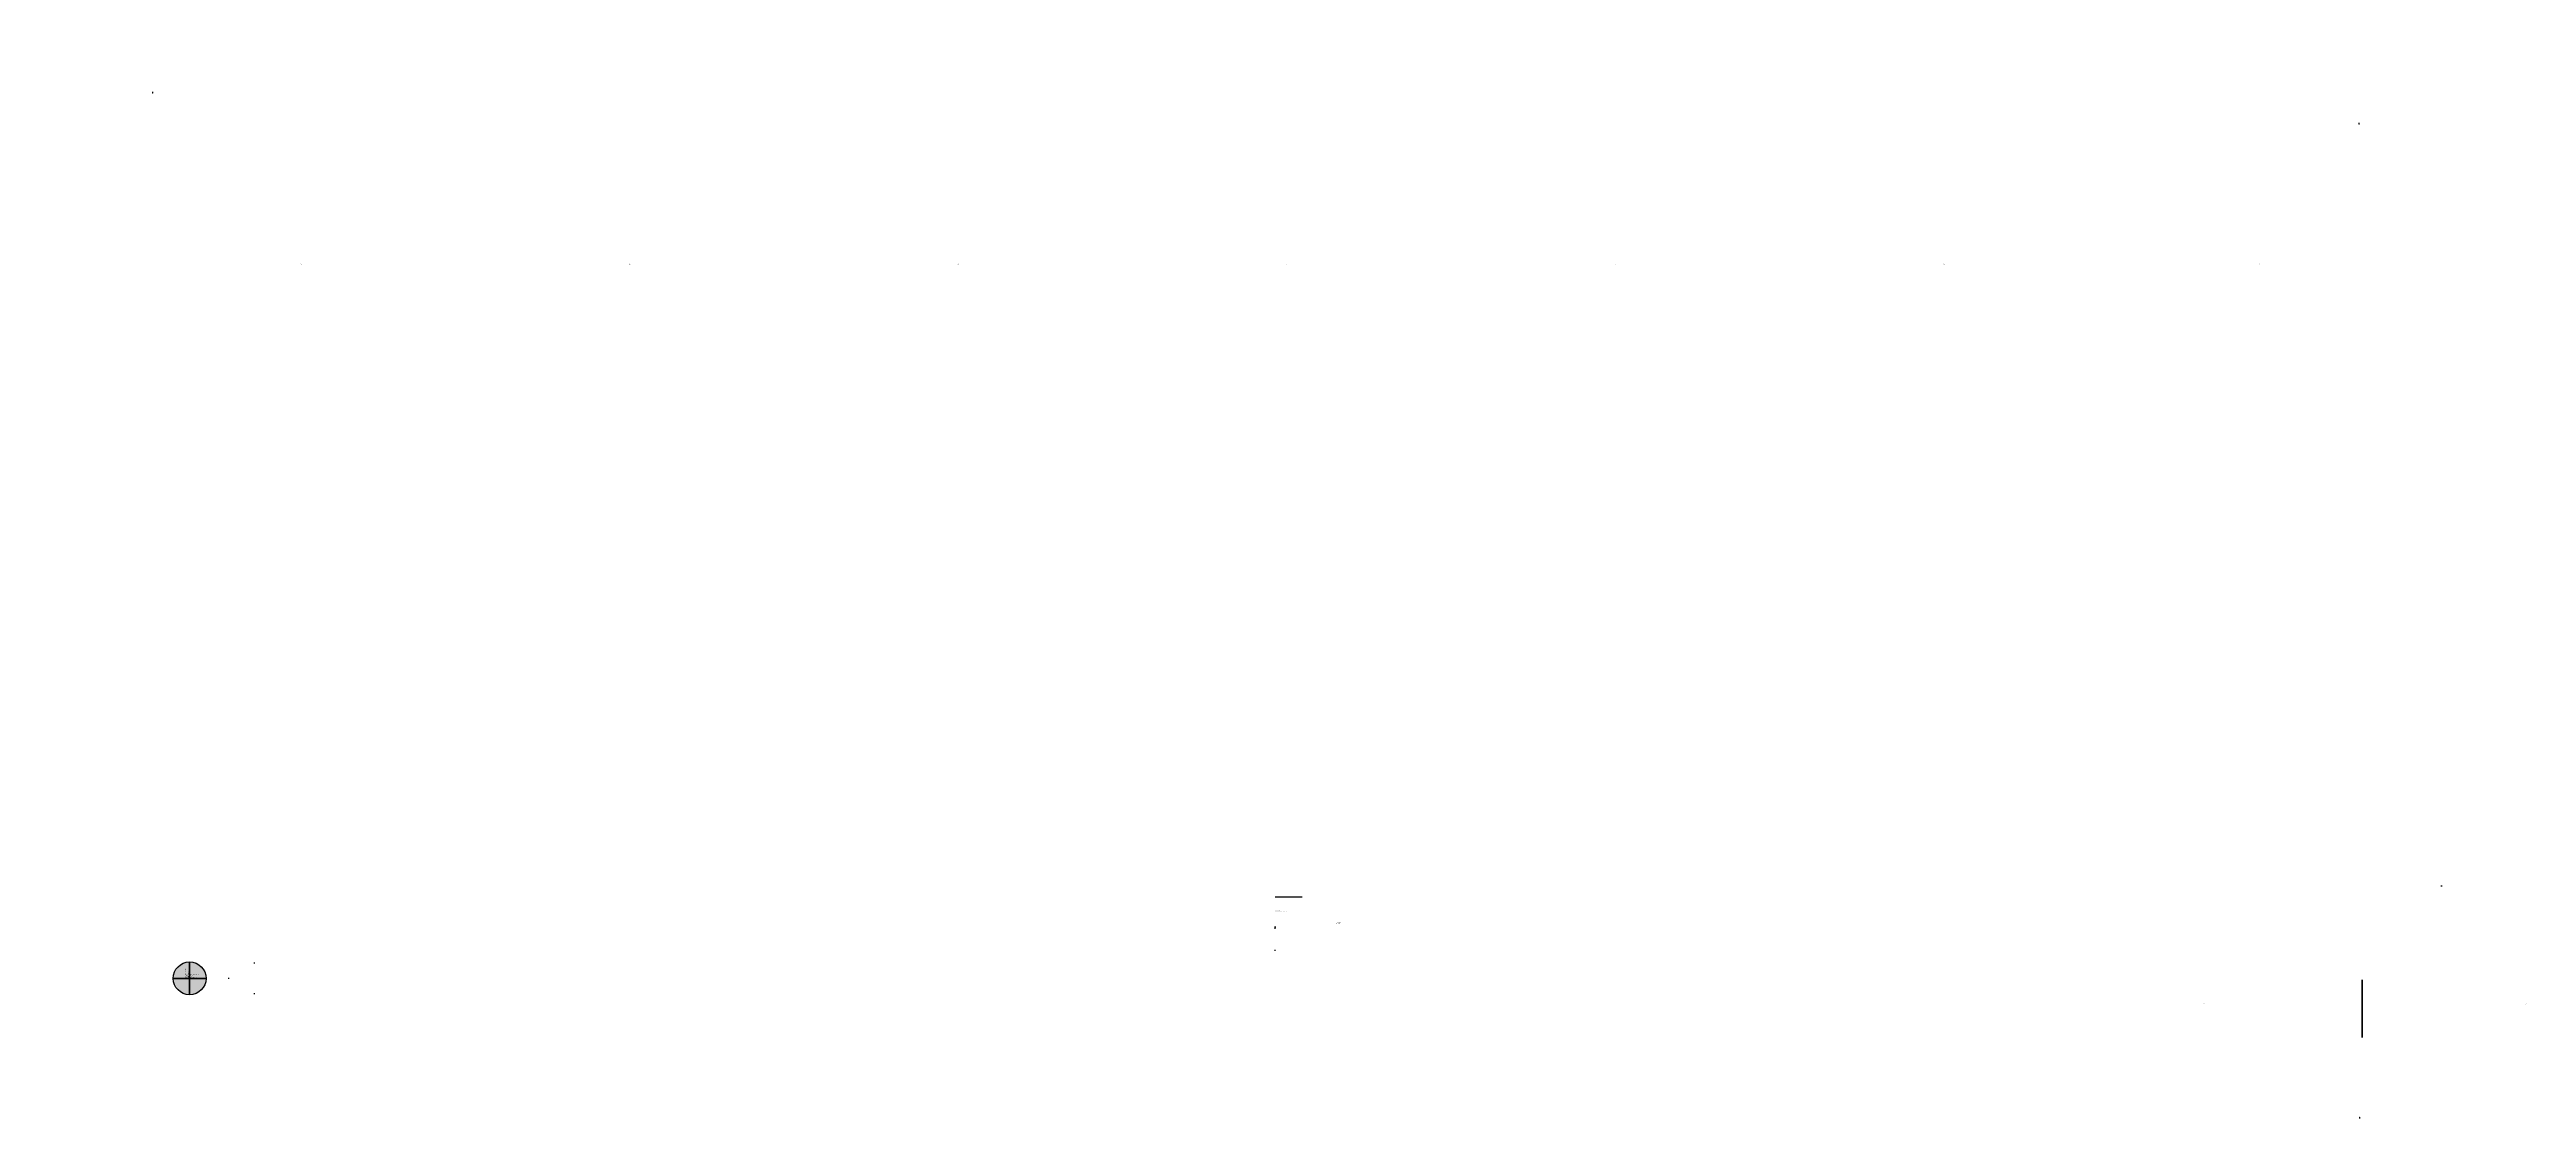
# Model space of a CAD drawing. Extents: x -426 to 7110, y -426 to 2826.
import ezdxf
from ezdxf.enums import TextEntityAlignment as Align

# ---------------------------------------------------------------- set-up
doc = ezdxf.new("R2010")
doc.units = 0
doc.header["$LTSCALE"] = 10
doc.header["$MEASUREMENT"] = 0
doc.layers.get('Defpoints').update_dxf_attribs({"color": 9})
doc.layers.add('3DTEXT', color=5, linetype='Continuous', plot=False)
doc.layers.add('NOZZLE TAG', color=5, linetype='Continuous', plot=False)
for name, color, linetype in [('DATUM', 5, 'Continuous'), ('EQ ELEC-9', 9, 'Continuous'), ('EQ INST-9', 9, 'Continuous'), ('EQ LAMICOID', 9, 'Continuous'), ('EQ LIGHT', 9, 'Continuous'), ('FADE', 5, 'Continuous'), ('Plate', 5, 'Continuous'), ('TEXT1', 7, 'Continuous')]:
    doc.layers.add(name, color=color, linetype=linetype)
doc.styles.add('Scovan Standard', font='Franklin%20Gothic%20Medium%20Cond%20Regular.ttf', dxfattribs={"height": 2.5})
doc.styles.get("Standard").update_dxf_attribs({"font": 'Franklin%20Gothic%20Medium%20Cond%20Regular.ttf'})

# ---------------------------------------------------------------- blocks, each defined once
blk = doc.blocks.new('skid_datum')
h = blk.add_hatch(color=2)
h.dxf.hatch_style = 1
h.paths.add_polyline_path([(50, 0), (0, 0), (0, -50, 0.414214)])
h.paths.add_polyline_path([(0, 50, 0.414214), (-50, 0), (0, 0)])
at = {"extrusion": (-6.12323e-17, 1, 3.7494e-33)}
h = blk.add_hatch(color=2, dxfattribs=at)
h.dxf.hatch_style = 1
h.paths.add_polyline_path([(0, 50), (0, 0), (50, 0, 0.414214)])
h.paths.add_polyline_path([(-50, 0, 0.414214), (0, -50), (0, 0)])
at = {"layer": 'DATUM'}
for p, q in [((-50, 0), (50, 0)), ((0, -50), (0, 50))]:
    blk.add_line(p, q, dxfattribs=at)
at = {"layer": 'DATUM', "extrusion": (0, 1, 6.12323e-17)}
for p, q in [((-50, 0), (50, 0)), ((0, 0, 50), (0, 0, -50))]:
    blk.add_line(p, q, dxfattribs=at)
at = {"layer": 'DATUM'}
blk.add_circle((0, 0), 50, dxfattribs=at)
at = {"layer": 'DATUM', "extrusion": (-6.12323e-17, 1, 3.7494e-33)}
blk.add_circle((0, 0), 50, dxfattribs=at)
at = {"layer": 'TEXT1', "style": 'Scovan Standard', "width": 0.8, "flags": 8}
for tag, p in [('NAME', (0, 12.3)), ('NORTHING', (0, 9.3)), ('EASTING', (0, 6.3))]:
    blk.add_attdef(tag, text='', height=2.5, dxfattribs=at).set_placement(p, align=Align.MIDDLE_LEFT)
blk.add_attdef('ELEVATION', (0, 2.1), '', height=2.5, dxfattribs=at)
blk = doc.blocks.new('SKID-MODULE-NOZZLE-89')
at = {"layer": 'Defpoints', "extrusion": (-1, 0, -1.83697e-16), "style": 'Scovan Standard', "width": 0.8}
for tag, p in [('NOZZLE_ELEVATION', (0, -8, 1.5)), ('NOZZLE_NORTHING', (0, 0, 1.5)), ('NOZZLE_EASTING', (0, -4, 1.5)), ('NOZZLE_RATING', (0, 4, 1.5)), ('NOZZLE_LINE#', (0, -12, 1.5)), ('NOZZLE_SIZE', (0, 8, 1.5)), ('NOZZLE_TAG', (0, 12, 1.5))]:
    blk.add_attdef(tag, text='', height=2.5, dxfattribs=at).set_placement(p, align=Align.MIDDLE_CENTER)
blk = doc.blocks.new('g-datum')
for p, q in [((-2.5, 0), (2.5, 0)), ((0, 2.5), (0, -2.5))]:
    blk.add_line(p, q)
blk.add_circle((0, 0), 2.5)
for radius, start, end in [(2.25, 90, 180), (2, 90, 180), (1.75, 90, 180), (1.5, 90, 180), (1.25, 90, 180), (1, 90, 180), (0.75, 90, 180), (0.5, 90, 180), (0.25, 90, 180), (2.25, 270, 0), (2, 270, 0), (1.75, 270, 0), (1.5, 270, 0), (1.25, 270, 0), (1, 270, 0), (0.75, 270, 0), (0.5, 270, 360), (0.25, 270, 360)]:
    blk.add_arc((0, 0), radius, start, end)
blk = doc.blocks.new('G02-1-PRDXXXX-E-MEQP-01-P01-03 (OPTION 9)')
at = {"layer": 'Defpoints'}
blk.add_blockref('g-datum', (0, 0), dxfattribs=at)
blk = doc.blocks.new('M3-Lamicoid_2x4')
at = {"layer": 'Defpoints', "extrusion": (0, -1, -2.22045e-16)}
for p, q in [((-1.5, 0), (1.5, 0)), ((-1.5, -1.2), (1.5, -1.2)), ((0, 0, 1.5), (0, 0, -1.5)), ((0, -1.2, 1.5), (0, -1.2, -1.5))]:
    blk.add_line(p, q, dxfattribs=at)
at = {"layer": 'Defpoints', "extrusion": (0, -1, 0)}
blk.add_circle((0, 0), 0.75, dxfattribs=at)
at = {"layer": 'Defpoints', "extrusion": (0, -1, -2.22045e-16)}
for tag, p in [('T_TAG1', (49.2, -19.3, 1.2)), ('T_TAG2', (49.2, -23.8, 1.2))]:
    blk.add_attdef(tag, text='', height=2.5, dxfattribs=at).set_placement(p, align=Align.BOTTOM_RIGHT)
blk = doc.blocks.new('3D_LETR_ARIAL_CAP_R')
for points in [[(0.7083, 0.2723), (0.6565, 0.3436), (0.5949, 0.4085), (0.5187, 0.4555), (0.4166, 0.5592), (0.1329, 0.5592), (0.1329, 0.8899), (0.449, 0.8899), (0.4441, 1.0001), (0, 1.0001), (0, 0), (0.1329, 0), (0.1329, 0.4441), (0.2869, 0.4441), (0.3598, 0.4393), (0.4247, 0.4101), (0.4879, 0.3469), (0.5268, 0.2934), (0.5835, 0.2091), (0.7148, 0), (0.8818, 0)], [(0.5138, 0.5673), (0.4166, 0.5592), (0.5187, 0.4555), (0.5868, 0.4684), (0.6694, 0.5009), (0.7332, 0.551), (0.7861, 0.6403), (0.7991, 0.7278), (0.791, 0.7975), (0.7586, 0.8785), (0.7197, 0.9272), (0.6467, 0.9742), (0.5479, 0.9952), (0.4441, 1.0001), (0.449, 0.8899), (0.5446, 0.8785), (0.6127, 0.8445), (0.6495, 0.7887), (0.663, 0.7213), (0.637, 0.6386), (0.5852, 0.5925)]]:
    blk.add_hatch(color=0).paths.add_polyline_path(points)
blk = doc.blocks.new('3D_LETR_ARIAL_CAP_I')
blk.add_hatch(color=0).paths.add_polyline_path([(0, 0), (0.136, 0), (0.136, 1.0001), (0, 1.0001)])
blk = doc.blocks.new('3D_LETR_ARIAL_CAP_O')
for points in [[(0.1817, 0.0519), (0.2595, 0.0146), (0.3438, -0.0081), (0.4346, -0.0162), (0.4216, 0.0973), (0.3341, 0.1102), (0.2579, 0.1443), (0.1845, 0.2084), (0.125, 0.3047), (0.1007, 0.389), (0.0926, 0.4863), (0.099, 0.5884), (0.1185, 0.6775), (0.1493, 0.7505), (0.1947, 0.8088), (0.2692, 0.8623), (0.3487, 0.8931), (0.4362, 0.9045), (0.4153, 1.0174), (0.3098, 1.0034), (0.2287, 0.9758), (0.1558, 0.9337), (0.0909, 0.8769), (0.0488, 0.8267), (0.0083, 0.7554), (-0.0209, 0.6759), (-0.0371, 0.5868), (-0.0436, 0.4879), (-0.0371, 0.4069), (-0.0193, 0.3209), (0.0148, 0.2383), (0.0537, 0.1702), (0.112, 0.1054)], [(0.5108, -0.0113), (0.5967, 0.0097), (0.6777, 0.0454), (0.7409, 0.0892), (0.8025, 0.1507), (0.8512, 0.2269), (0.8884, 0.3193), (0.9063, 0.4069), (0.9127, 0.4992), (0.9046, 0.603), (0.8852, 0.6889), (0.8544, 0.7683), (0.8139, 0.8348), (0.7555, 0.8996), (0.6842, 0.9515), (0.6113, 0.9871), (0.5253, 1.0098), (0.4153, 1.0174), (0.4362, 0.9045), (0.5351, 0.8899), (0.6145, 0.8542), (0.6874, 0.7894), (0.7458, 0.6888), (0.7701, 0.5949), (0.7766, 0.4992), (0.7733, 0.4344), (0.7571, 0.3436), (0.7247, 0.2658), (0.6696, 0.1913), (0.6015, 0.1394), (0.5237, 0.107), (0.4216, 0.0973), (0.4346, -0.0162)]]:
    blk.add_hatch(color=0).paths.add_polyline_path(points)
blk = doc.blocks.new('3D_LETR_ARIAL_CAP_-')
blk.add_hatch(color=0).paths.add_polyline_path([(-0.0679, 0.2999), (0.3081, 0.2999), (0.3081, 0.4247), (-0.0679, 0.4247)])
blk = doc.blocks.new('3D_LETR_ARIAL_CAP_P')
for points in [[(0.1329, 0.5252), (0.1329, 0.8818), (0.4328, 0.8818), (0.3761, 1.0001), (0, 1.0001), (0, 0), (0.1329, 0), (0.1329, 0.4069), (0.389, 0.4069), (0.3906, 0.5252)], [(0.389, 0.4069), (0.4555, 0.4101), (0.5511, 0.4247), (0.6257, 0.4539), (0.6808, 0.496), (0.7181, 0.543), (0.7521, 0.6224), (0.7618, 0.7116), (0.7491, 0.8067), (0.7116, 0.8834), (0.6516, 0.945), (0.5809, 0.9774), (0.4782, 0.9969), (0.3761, 1.0001), (0.4328, 0.8818), (0.5106, 0.8737), (0.5705, 0.8415), (0.6078, 0.7943), (0.6257, 0.7067), (0.6176, 0.6419), (0.5656, 0.5661), (0.4928, 0.5349), (0.3906, 0.5252)]]:
    blk.add_hatch(color=0).paths.add_polyline_path(points)
blk = doc.blocks.new('3D_LETR_ARIAL_CAP_0')
for points in [[(0.2876, -0.0152), (0.2727, 0.0843), (0.1965, 0.1037), (0.1433, 0.1519), (0.109, 0.2075), (0.0895, 0.2804), (0.0782, 0.3761), (0.0733, 0.4944), (0.0765, 0.6014), (0.0895, 0.6986), (0.109, 0.7748), (0.1365, 0.8315), (0.19, 0.8818), (0.2727, 0.9029), (0.2727, 1.005), (0.1657, 0.9871), (0.0927, 0.9466), (0.023, 0.8656), (-0.0159, 0.7797), (-0.0386, 0.6873), (-0.0483, 0.5965), (-0.0531, 0.4944), (-0.0499, 0.402), (-0.0386, 0.3031), (-0.0191, 0.2172), (0.0101, 0.1459), (0.0457, 0.0875), (0.1073, 0.0308), (0.1835, -0.0049)], [(0.5598, 0.201), (0.5855, 0.3015), (0.5952, 0.3906), (0.5985, 0.4944), (0.5985, 0.5641), (0.5904, 0.6549), (0.5758, 0.731), (0.5531, 0.804), (0.5224, 0.8668), (0.4729, 0.93), (0.4137, 0.9726), (0.3634, 0.992), (0.2727, 1.005), (0.2727, 0.9029), (0.3505, 0.8834), (0.4153, 0.8218), (0.438, 0.7797), (0.4575, 0.7067), (0.4688, 0.6127), (0.4737, 0.4944), (0.4704, 0.3971), (0.4607, 0.2983), (0.4412, 0.2204), (0.4153, 0.167), (0.3521, 0.1054), (0.2727, 0.0843), (0.2876, -0.0152), (0.3829, 0.0016), (0.4619, 0.0491), (0.5239, 0.1248)]]:
    blk.add_hatch(color=0).paths.add_polyline_path(points)
blk = doc.blocks.new('3D_LETR_ARIAL_CAP_1')
blk.add_hatch(color=0).paths.add_polyline_path([(0.0846, 0.6532), (0.2192, 0.7294), (0.284, 0.7829), (0.284, 0), (0.4072, 0), (0.4072, 1.005), (0.3278, 1.005), (0.2856, 0.9401), (0.2192, 0.8704), (0.1203, 0.7975), (0.0393, 0.7537), (0.0393, 0.6354)])
blk = doc.blocks.new('3D_TEXT_0110100-E-MEQP-01-P01-01_7')
at = {"color": 0, "xscale": 9, "yscale": 9, "zscale": 2}
for name, p in [('3D_LETR_ARIAL_CAP_R', (-23.651, -4.5, 2)), ('3D_LETR_ARIAL_CAP_I', (-14.606, -4.5, 2)), ('3D_LETR_ARIAL_CAP_O', (-11.402, -4.5, 2)), ('3D_LETR_ARIAL_CAP_P', (2.458, -4.5, 2)), ('3D_LETR_ARIAL_CAP_0', (10.855, -4.5, 2)), ('3D_LETR_ARIAL_CAP_1', (17.803, -4.5, 2)), ('3D_LETR_ARIAL_CAP_-', (-1.682, -4.5, 2))]:
    blk.add_blockref(name, p, dxfattribs=at)
blk = doc.blocks.new('3D_LETR_ARIAL_CAP_E')
blk.add_hatch(color=0).paths.add_polyline_path([(0.6857, 0.4587), (0.6857, 0.5754), (0.1329, 0.5754), (0.1329, 0.8818), (0.7229, 0.8818), (0.7229, 1.0001), (0, 1.0001), (0, 0), (0.7456, 0), (0.7456, 0.1183), (0.1329, 0.1183), (0.1329, 0.4587)])
blk = doc.blocks.new('3D_LETR_ARIAL_CAP_M')
blk.add_hatch(color=0).paths.add_polyline_path([(0.7627, 1.0001), (0.5113, 0.2912), (0.4696, 0.1576), (0.4357, 0.2918), (0.1994, 1.0001), (0, 1.0001), (0, 0), (0.1281, 0), (0.1281, 0.851), (0.4166, 0), (0.5228, 0), (0.8129, 0.838), (0.8129, 0), (0.941, 0), (0.941, 1.0001)])
blk = doc.blocks.new('3D_LETR_ARIAL_CAP_T')
blk.add_hatch(color=0).paths.add_polyline_path([(0.3832, 0), (0.3832, 0.8818), (0.7139, 0.8818), (0.7139, 1.0001), (-0.0788, 1.0001), (-0.0788, 0.8818), (0.2503, 0.8818), (0.2503, 0)])
blk = doc.blocks.new('3D_LETR_ARIAL_CAP_%%F')
blk.add_hatch(color=0).paths.add_polyline_path([(-0.1119, -0.0162), (-0.013, -0.0162), (0.2771, 1.0179), (0.1782, 1.0179)])
blk = doc.blocks.new('3D_LETR_ARIAL_CAP_A')
for points in [[(-0.1138, 0), (0.0272, 0), (0.3384, 0.8948), (0.6707, 0), (0.8215, 0), (0.413, 1.0001), (0.2703, 1.0001)], [(0.5681, 0.3031), (0.5278, 0.4117), (0.1604, 0.4117), (0.1226, 0.3031)]]:
    blk.add_hatch(color=0).paths.add_polyline_path(points)
blk = doc.blocks.new('3D_LETR_ARIAL_CAP_N')
blk.add_hatch(color=0).paths.add_polyline_path([(0.785, 1.0001), (0.6613, 1.0001), (0.6613, 0.2156), (0.1362, 1.0001), (0, 1.0001), (0, 0), (0.1281, 0), (0.1281, 0.7861), (0.6516, 0), (0.785, 0)])
blk = doc.blocks.new('3D_LETR_ARIAL_CAP_L')
blk.add_hatch(color=0).paths.add_polyline_path([(0.6241, 0.1183), (0.1313, 0.1183), (0.1313, 1.0001), (0, 1.0001), (0, 0), (0.6241, 0)])
blk = doc.blocks.new('3D_TEXT_0110100-E-MEQP-01-P01-01_8')
at = {"color": 0, "xscale": 6, "yscale": 6, "zscale": 2}
for name, p in [('3D_LETR_ARIAL_CAP_R', (-39.05, -3, 2)), ('3D_LETR_ARIAL_CAP_E', (-33.02, -3, 2)), ('3D_LETR_ARIAL_CAP_M', (-27.422, -3, 2)), ('3D_LETR_ARIAL_CAP_O', (-20.456, -3, 2)), ('3D_LETR_ARIAL_CAP_T', (-13.976, -3, 2)), ('3D_LETR_ARIAL_CAP_E', (-8.888, -3, 2)), ('3D_LETR_ARIAL_CAP_I', (-0.89, -3, 2)), ('3D_LETR_ARIAL_CAP_%%F', (1.246, -3, 2)), ('3D_LETR_ARIAL_CAP_O', (3.55, -3, 2)), ('3D_LETR_ARIAL_CAP_P', (12.43, -3, 2)), ('3D_LETR_ARIAL_CAP_A', (18.028, -3, 2)), ('3D_LETR_ARIAL_CAP_N', (23.59, -3, 2)), ('3D_LETR_ARIAL_CAP_E', (29.62, -3, 2)), ('3D_LETR_ARIAL_CAP_L', (35.218, -3, 2))]:
    blk.add_blockref(name, p, dxfattribs=at)
blk = doc.blocks.new('M3-CrouseHinds_EDSxx2')
at = {"layer": 'Defpoints', "extrusion": (0, -1, 0)}
for p, q in [((-1.5, 0), (1.5, 0)), ((-1.5, 0), (1.5, 0)), ((0, 0, -1.5), (0, 0, 1.5)), ((-48.3, -77.8), (-45.3, -77.8)), ((-48.3, -77.8), (-45.3, -77.8)), ((-46.8, -77.8, -1.5), (-46.8, -77.8, 1.5)), ((45.3, -77.8), (48.3, -77.8)), ((45.3, -77.8), (48.3, -77.8)), ((46.8, -77.8, -1.5), (46.8, -77.8, 1.5))]:
    blk.add_line(p, q, dxfattribs=at)
for tag, p in [('MANUFACTURER', (87.3, -120.4, 5.6)), ('TYPE', (87.3, -124.9, 5.6))]:
    blk.add_attdef(tag, text='', height=2.5, dxfattribs=at).set_placement(p, align=Align.BOTTOM_RIGHT)
blk = doc.blocks.new('M3-CrouseHinds_CPS152R')
at = {"layer": 'Defpoints', "extrusion": (0, -1, 0)}
for p, q in [((-1.5, 0), (1.5, 0)), ((0, 0, -1.5), (0, 0, 1.5))]:
    blk.add_line(p, q, dxfattribs=at)
for tag, p in [('MANUFACTURER', (44.4, -124.8, 0.5)), ('TYPE', (44.4, -129.4, 0.5))]:
    blk.add_attdef(tag, text='', height=2.5, dxfattribs=at).set_placement(p, align=Align.BOTTOM_RIGHT)
blk = doc.blocks.new('M3-CrouseHinds_GFS1')
at = {"layer": 'Defpoints', "extrusion": (0, -1, 0)}
for p, q in [((-1.5, 0), (1.5, 0)), ((0, 0, -1.5), (0, 0, 1.5))]:
    blk.add_line(p, q, dxfattribs=at)
for tag, p in [('MANUFACTURER', (44.5, -124.8, 0.5)), ('TYPE', (44.5, -129.4, 0.5))]:
    blk.add_attdef(tag, text='', height=2.5, dxfattribs=at).set_placement(p, align=Align.BOTTOM_RIGHT)
blk = doc.blocks.new('M3-CrouseHinds_CPS152R&GFS1')
ref = blk.add_blockref('M3-CrouseHinds_EDSxx2', (0, 0))
ref.add_attrib('MANUFACTURER', 'Crouse-Hinds', dxfattribs={"layer": 'Defpoints', "extrusion": (0, -1, 0), "height": 2.5}).set_placement((87.3, -120.4, 5.6), align=Align.BOTTOM_RIGHT)
ref.add_attrib('TYPE', 'EDS272 3/4" Hub', dxfattribs={"layer": 'Defpoints', "extrusion": (0, -1, 0), "height": 2.5}).set_placement((87.3, -124.9, 5.6), align=Align.BOTTOM_RIGHT)
ref = blk.add_blockref('M3-CrouseHinds_CPS152R', (-46.8, -77.8))
ref.add_attrib('MANUFACTURER', 'Crouse-Hinds', dxfattribs={"layer": 'Defpoints', "extrusion": (0, -1, 0), "height": 2.5}).set_placement((-2.4, -124.8, 78.3), align=Align.BOTTOM_RIGHT)
ref.add_attrib('TYPE', 'CPS152R', dxfattribs={"layer": 'Defpoints', "extrusion": (0, -1, 0), "height": 2.5}).set_placement((-2.4, -129.4, 78.3), align=Align.BOTTOM_RIGHT)
ref = blk.add_blockref('M3-CrouseHinds_GFS1', (46.8, -77.8))
ref.add_attrib('MANUFACTURER', 'Crouse-Hinds', dxfattribs={"layer": 'Defpoints', "extrusion": (0, -1, 0), "height": 2.5}).set_placement((91.3, -124.8, 78.3), align=Align.BOTTOM_RIGHT)
ref.add_attrib('TYPE', 'GFS1', dxfattribs={"layer": 'Defpoints', "extrusion": (0, -1, 0), "height": 2.5}).set_placement((91.3, -129.4, 78.3), align=Align.BOTTOM_RIGHT)
at = {"layer": 'Defpoints', "extrusion": (0, -1, 0)}
for tag, p in [('E-TAG', (0, 0)), ('E-G.DESCRIPTION', (0, -4.3)), ('E-BOM#', (0, -8.5)), ('E-D.DESCRIPTION', (0, -12.8)), ('E-MANUFACTURER', (0, -17)), ('E-CATALOG#', (0, -21.3)), ('E-DIMENSIONS', (0, -25.5)), ('E-PANEL#', (0, -29.8)), ('E-CIRCUIT#', (0, -34))]:
    blk.add_attdef(tag, text='', height=2.5, dxfattribs=at).set_placement(p, align=Align.TOP_LEFT)
blk = doc.blocks.new('*U136')
at = {"layer": 'Defpoints', "extrusion": (0, -1, 0)}
for tag, p in [('E-TAG', (0, 0)), ('E-G.DESCRIPTION', (0, -4.3)), ('E-BOM#', (0, -8.5)), ('E-D.DESCRIPTION', (0, -12.8)), ('E-MANUFACTURER', (0, -17)), ('E-CATALOG#', (0, -21.3)), ('E-DIMENSIONS', (0, -25.5))]:
    blk.add_attdef(tag, text='', height=2.5, dxfattribs=at).set_placement(p, align=Align.TOP_LEFT)
blk = doc.blocks.new('3D_LETR_ARIAL_CAP_J')
blk.add_hatch(color=0).paths.add_polyline_path([(-0.0606, 0.1248), (-0.0056, 0.0466), (0.0886, -0.0049), (0.1826, -0.0162), (0.2571, -0.0097), (0.3366, 0.0195), (0.3836, 0.0535), (0.4336, 0.1264), (0.4565, 0.2172), (0.463, 0.3193), (0.463, 1.0001), (0.3317, 1.0001), (0.3317, 0.3112), (0.3171, 0.1864), (0.2669, 0.1248), (0.2669, 0.1232), (0.1633, 0.103), (0.0756, 0.1443), (0.048, 0.1994), (0.0335, 0.2999), (-0.0865, 0.2837), (-0.0816, 0.2091)])
blk = doc.blocks.new('3D_LETR_ARIAL_CAP_B')
for points in [[(0.1313, 0.1183), (0.1313, 0.462), (0.3631, 0.462), (0.3485, 0.5803), (0.1313, 0.5803), (0.1313, 0.8818), (0.3323, 0.8818), (0.3744, 1.0001), (0, 1.0001), (0, 0), (0.3809, 0), (0.3809, 0.1183)], [(0.4701, 0.1232), (0.3809, 0.1183), (0.3809, 0), (0.4603, 0.0032), (0.5754, 0.0276), (0.6727, 0.0859), (0.7328, 0.1746), (0.7537, 0.2901), (0.744, 0.3647), (0.7051, 0.4425), (0.65, 0.4944), (0.5657, 0.5333), (0.6127, 0.5608), (0.6794, 0.6327), (0.7029, 0.7175), (0.7002, 0.7943), (0.6662, 0.8769), (0.6322, 0.9207), (0.5592, 0.9709), (0.4733, 0.9936), (0.3744, 1.0001), (0.3323, 0.8818), (0.4101, 0.8802), (0.483, 0.8688), (0.556, 0.8084), (0.5754, 0.7294), (0.5479, 0.6386), (0.4733, 0.5916), (0.3485, 0.5803), (0.3631, 0.462), (0.4312, 0.4603), (0.5203, 0.4409), (0.5965, 0.3761), (0.6176, 0.2901), (0.5981, 0.2059), (0.5463, 0.1507)]]:
    blk.add_hatch(color=0).paths.add_polyline_path(points)
blk = doc.blocks.new('3D_LETR_ARIAL_CAP_H')
blk.add_hatch(color=0).paths.add_polyline_path([(0.7851, 0), (0.785, 1.0001), (0.6516, 1.0001), (0.6516, 0.59), (0.1329, 0.59), (0.1329, 1.0001), (0, 1.0001), (0, 0), (0.1329, 0), (0.1329, 0.4717), (0.6516, 0.4717), (0.6516, 0)])
blk = doc.blocks.new('3D_TEXT_0110100-E-MEQP-01-P01-01_2')
at = {"color": 0, "xscale": 9, "yscale": 9, "zscale": 2}
for name, p in [('3D_LETR_ARIAL_CAP_J', (-28.277, -4.5, 2)), ('3D_LETR_ARIAL_CAP_B', (-22.13, -4.5, 2)), ('3D_LETR_ARIAL_CAP_H', (-13.733, -4.5, 2)), ('3D_LETR_ARIAL_CAP_T', (-4.688, -4.5, 2)), ('3D_LETR_ARIAL_CAP_P', (7.084, -4.5, 2)), ('3D_LETR_ARIAL_CAP_0', (15.481, -4.5, 2)), ('3D_LETR_ARIAL_CAP_1', (22.429, -4.5, 2)), ('3D_LETR_ARIAL_CAP_-', (2.944, -4.5, 2))]:
    blk.add_blockref(name, p, dxfattribs=at)
blk = doc.blocks.new('3D_LETR_ARIAL_CAP_U')
blk.add_hatch(color=0).paths.add_polyline_path([(0.653, 1.0001), (0.653, 0.4182), (0.6465, 0.308), (0.6254, 0.2253), (0.6006, 0.1792), (0.559, 0.1426), (0.4844, 0.1135), (0.402, 0.1023), (0.3191, 0.1086), (0.2397, 0.1362), (0.1962, 0.1698), (0.157, 0.2318), (0.1376, 0.3177), (0.1311, 0.4231), (0.1311, 1.0001), (0, 1.0001), (0, 0.4231), (0.003, 0.3339), (0.016, 0.2448), (0.0452, 0.1556), (0.0938, 0.0843), (0.1651, 0.0324), (0.2137, 0.0113), (0.2964, -0.0097), (0.3953, -0.0162), (0.4698, -0.013), (0.5557, 0.0065), (0.6433, 0.0486), (0.7081, 0.1086), (0.7519, 0.1832), (0.7665, 0.235), (0.7801, 0.3209), (0.785, 0.4231), (0.785, 1.0001)])
blk = doc.blocks.new('3D_LETR_ARIAL_CAP_C')
blk.add_hatch(color=0).paths.add_polyline_path([(0.8413, 0.3177), (0.7084, 0.3517), (0.6581, 0.2221), (0.6046, 0.1605), (0.5058, 0.1086), (0.415, 0.0973), (0.3275, 0.1086), (0.2383, 0.1491), (0.1751, 0.2075), (0.1167, 0.3274), (0.1005, 0.4133), (0.094, 0.509), (0.1038, 0.6143), (0.1297, 0.7116), (0.1719, 0.7878), (0.2561, 0.8623), (0.3339, 0.8931), (0.4263, 0.9045), (0.428, 0.9045), (0.5187, 0.8915), (0.5933, 0.8542), (0.6549, 0.7845), (0.6938, 0.6954), (0.8235, 0.7262), (0.791, 0.8105), (0.744, 0.8834), (0.6792, 0.9434), (0.6063, 0.9839), (0.5236, 1.0098), (0.4296, 1.0179), (0.3534, 1.0131), (0.2675, 0.992), (0.1881, 0.958), (0.1281, 0.9174), (0.0665, 0.8558), (0.0179, 0.7813), (-0.0178, 0.6889), (-0.0356, 0.603), (-0.0421, 0.5009), (-0.0356, 0.4101), (-0.0178, 0.3226), (0.0114, 0.2399), (0.0454, 0.1734), (0.0989, 0.1037), (0.1654, 0.0502), (0.2448, 0.0113), (0.3291, -0.0097), (0.428, -0.0162), (0.5382, -0.0049), (0.6208, 0.0243), (0.7132, 0.0875), (0.7684, 0.1507), (0.8105, 0.2269)])
blk = doc.blocks.new('3D_LETR_ARIAL_CAP_X')
blk.add_hatch(color=0).paths.add_polyline_path([(0.3511, 0.4247), (0.3949, 0.3566), (0.6461, 0), (0.8098, 0), (0.4322, 0.5284), (0.7823, 1.0001), (0.6397, 1.0001), (0.4387, 0.7359), (0.3592, 0.6208), (0.2782, 0.744), (0.0966, 1.0001), (-0.0606, 1.0001), (0.2798, 0.5219), (-0.106, 0), (0.0529, 0), (0.3041, 0.3485)])
blk = doc.blocks.new('3D_TEXT_0110100-E-MEQP-01-P01-01_0')
at = {"color": 0, "xscale": 6, "yscale": 6, "zscale": 2}
for name, p in [('3D_LETR_ARIAL_CAP_J', (-30.566, -3, 2)), ('3D_LETR_ARIAL_CAP_U', (-26.468, -3, 2)), ('3D_LETR_ARIAL_CAP_N', (-20.438, -3, 2)), ('3D_LETR_ARIAL_CAP_C', (-14.408, -3, 2)), ('3D_LETR_ARIAL_CAP_T', (-8.408, -3, 2)), ('3D_LETR_ARIAL_CAP_I', (-3.32, -3, 2)), ('3D_LETR_ARIAL_CAP_O', (-1.184, -3, 2)), ('3D_LETR_ARIAL_CAP_N', (5.296, -3, 2)), ('3D_LETR_ARIAL_CAP_B', (13.726, -3, 2)), ('3D_LETR_ARIAL_CAP_O', (19.324, -3, 2)), ('3D_LETR_ARIAL_CAP_X', (25.804, -3, 2))]:
    blk.add_blockref(name, p, dxfattribs=at)
blk = doc.blocks.new('3D_LETR_ARIAL_CAP_&')
for points in [[(0.1919, 0.1054), (0.1271, 0.1572), (0.0979, 0.2042), (0.0784, 0.2837), (0.1141, 0.3842), (0.1627, 0.436), (0.247, 0.4944), (0.1838, 0.5754), (0.0638, 0.5009), (0.0023, 0.4393), (-0.0399, 0.3615), (-0.0525, 0.2647), (-0.0302, 0.1621), (0.0185, 0.0875), (0.093, 0.0259), (0.1708, -0.0065), (0.2632, -0.0162), (0.3345, -0.0097), (0.4172, 0.0178), (0.482, 0.0567), (0.5501, 0.1183), (0.4723, 0.2156), (0.4124, 0.1541), (0.3475, 0.1102), (0.2632, 0.0924)], [(0.1222, 0.6549), (0.1838, 0.5754), (0.247, 0.4944), (0.4723, 0.2156), (0.5501, 0.1183), (0.6393, 0.0259), (0.7025, -0.0227), (0.7852, 0.0746), (0.6879, 0.1589), (0.6296, 0.2286), (0.6895, 0.3501), (0.7187, 0.4441), (0.5906, 0.4717), (0.5744, 0.4117), (0.542, 0.3323), (0.3637, 0.5608), (0.3005, 0.6403), (0.2454, 0.7035), (0.2097, 0.757), (0.2011, 0.8222), (0.234, 0.8866), (0.3167, 0.9158), (0.32, 1.0179), (0.213, 0.9969), (0.14, 0.9499), (0.0882, 0.8769), (0.072, 0.7943), (0.0875, 0.7185)], [(0.3005, 0.6403), (0.3637, 0.5608), (0.4334, 0.6046), (0.4999, 0.6646), (0.5388, 0.731), (0.5517, 0.804), (0.5372, 0.8834), (0.482, 0.9612), (0.4091, 1.0034), (0.32, 1.0179), (0.3167, 0.9158), (0.3945, 0.885), (0.4269, 0.8007), (0.4122, 0.7402), (0.3815, 0.697)]]:
    blk.add_hatch(color=0).paths.add_polyline_path(points)
blk = doc.blocks.new('3D_LETR_ARIAL_CAP_D')
for points in [[(0.1329, 0.1183), (0.1329, 0.8818), (0.3436, 0.8818), (0.3453, 1.0001), (0, 1.0001), (0, 0), (0.3615, 0), (0.3469, 0.1183)], [(0.5641, 0.0292), (0.6711, 0.0908), (0.7327, 0.1589), (0.7667, 0.2156), (0.8072, 0.3258), (0.8218, 0.4117), (0.8267, 0.5057), (0.8234, 0.5738), (0.8121, 0.663), (0.7748, 0.7748), (0.7294, 0.851), (0.6694, 0.9142), (0.6078, 0.9547), (0.5236, 0.9855), (0.4474, 0.9969), (0.3453, 1.0001), (0.3436, 0.8818), (0.4425, 0.8769), (0.5138, 0.8623), (0.5803, 0.8218), (0.6403, 0.7489), (0.6646, 0.6938), (0.684, 0.6111), (0.6905, 0.5073), (0.6824, 0.3955), (0.6646, 0.3161), (0.6403, 0.2577), (0.5916, 0.188), (0.5025, 0.1362), (0.4458, 0.1248), (0.3469, 0.1183), (0.3615, 0), (0.4377, 0.0032)]]:
    blk.add_hatch(color=0).paths.add_polyline_path(points)
blk = doc.blocks.new('3D_TEXT_0110100-E-MEQP-01-P01-01_1')
at = {"color": 0, "xscale": 6, "yscale": 6, "zscale": 2}
for name, p in [('3D_LETR_ARIAL_CAP_H', (-39.833, -3, 2)), ('3D_LETR_ARIAL_CAP_E', (-33.803, -3, 2)), ('3D_LETR_ARIAL_CAP_A', (-28.205, -3, 2)), ('3D_LETR_ARIAL_CAP_T', (-22.643, -3, 2)), ('3D_LETR_ARIAL_CAP_T', (-15.155, -3, 2)), ('3D_LETR_ARIAL_CAP_R', (-10.067, -3, 2)), ('3D_LETR_ARIAL_CAP_A', (-4.037, -3, 2)), ('3D_LETR_ARIAL_CAP_C', (1.525, -3, 2)), ('3D_LETR_ARIAL_CAP_E', (7.525, -3, 2)), ('3D_LETR_ARIAL_CAP_&', (15.523, -3, 2)), ('3D_LETR_ARIAL_CAP_R', (23.485, -3, 2)), ('3D_LETR_ARIAL_CAP_T', (29.515, -3, 2)), ('3D_LETR_ARIAL_CAP_D', (34.603, -3, 2))]:
    blk.add_blockref(name, p, dxfattribs=at)
blk = doc.blocks.new('M3-Dialight_LPD3x4D2x')
blk.add_line((0, 56.4, -77.7), (82, 56.4, -77.7))
at = {"layer": 'Defpoints', "extrusion": (0, 1, -2.22045e-16)}
for p, q in [((0, -1.5), (0, 1.5)), ((-1.5, 0), (1.5, 0))]:
    blk.add_line(p, q, dxfattribs=at)
at = {"layer": 'Defpoints'}
for tag, p in [('MANUFACTURER', (200.8, -34.7, -55.9)), ('TYPE', (200.8, -39.3, -55.9))]:
    blk.add_attdef(tag, text='', height=2.5, dxfattribs=at).set_placement(p, align=Align.BOTTOM_RIGHT)
blk = doc.blocks.new('M3-Dialight_LPXW4')
at = {"layer": 'Defpoints'}
for p, q in [((-1.5, 0), (1.5, 0)), ((0, 0, -1.5), (0, 0, 1.5))]:
    blk.add_line(p, q, dxfattribs=at)
at = {"layer": 'Defpoints', "extrusion": (0, -1, 0)}
for tag, p in [('MANUFACTURER', (200.8, -53.4, 3.2)), ('TYPE', (200.8, -57.9, 3.2))]:
    blk.add_attdef(tag, text='', height=2.5, dxfattribs=at).set_placement(p, align=Align.BOTTOM_RIGHT)
blk = doc.blocks.new('*U137')
at = {"layer": 'Defpoints', "extrusion": (6.12323e-17, 1, -2.22045e-16)}
for p, q in [((0, -1.5), (0, 1.5)), ((0, 0, 1.5), (0, 0, -1.5))]:
    blk.add_line(p, q, dxfattribs=at)
at = {"extrusion": (1, -2.94781e-15, -2.22045e-16)}
ref = blk.add_blockref('M3-Dialight_LPXW4', (70.6, 0, 70.6), dxfattribs=dict(at, rotation=270))
ref.add_attrib('MANUFACTURER', 'Dialight', dxfattribs={"layer": 'Defpoints', "extrusion": (-2.94781e-15, -1, 0), "height": 2.5, "rotation": 270}).set_placement((17.3, -200.8, -67.4), align=Align.BOTTOM_RIGHT)
ref.add_attrib('TYPE', 'LPXW4', dxfattribs={"layer": 'Defpoints', "extrusion": (-2.94781e-15, -1, 0), "height": 2.5, "rotation": 270}).set_placement((12.7, -200.8, -67.4), align=Align.BOTTOM_RIGHT)
at = {"extrusion": (-0.707107, 0.707107, -2.22045e-16)}
ref = blk.add_blockref('M3-Dialight_LPD3x4D2x', (-49.9, 0, -45), dxfattribs=dict(at, rotation=270))
ref.add_attrib('MANUFACTURER', 'Dialight', dxfattribs={"layer": 'Defpoints', "extrusion": (-0.707107, 0.707107, -2.22045e-16), "height": 2.5, "rotation": 270}).set_placement((-84.7, -200.8, -101), align=Align.BOTTOM_RIGHT)
ref.add_attrib('TYPE', 'LPD3x4x2x', dxfattribs={"layer": 'Defpoints', "extrusion": (-0.707107, 0.707107, -2.22045e-16), "height": 2.5, "rotation": 270}).set_placement((-89.2, -200.8, -101), align=Align.BOTTOM_RIGHT)
at = {"layer": 'Defpoints', "extrusion": (-0.707107, 0.707107, -2.22045e-16)}
for tag, p in [('E-TAG', (-10.6, 0, -101)), ('E-G.DESCRIPTION', (-14.9, 0, -101)), ('E-BOM#', (-19.1, 0, -101)), ('E-D.DESCRIPTION', (-23.4, 0, -101)), ('E-MANUFACTURER', (-27.6, 0, -101)), ('E-CATALOG#', (-31.9, 0, -101)), ('E-DIMENSIONS', (-36.2, 0, -101)), ('E-PANEL#', (-40.4, 0, -101)), ('E-CIRCUIT#', (-44.7, 0, -101))]:
    blk.add_attdef(tag, text='', height=2.5, rotation=270, dxfattribs=at).set_placement(p, align=Align.TOP_LEFT)
blk = doc.blocks.new('*U152')
at = {"layer": 'Defpoints', "extrusion": (0, -1, 0)}
for tag, p in [('E-TAG', (0, 0)), ('E-G.DESCRIPTION', (0, -4.3)), ('E-BOM#', (0, -8.5)), ('E-D.DESCRIPTION', (0, -12.8)), ('E-MANUFACTURER', (0, -17)), ('E-CATALOG#', (0, -21.3)), ('E-DIMENSIONS', (0, -25.5))]:
    blk.add_attdef(tag, text='', height=2.5, dxfattribs=at).set_placement(p, align=Align.TOP_LEFT)
blk = doc.blocks.new('3D_LETR_ARIAL_CAP_F')
blk.add_hatch(color=0).paths.add_polyline_path([(0.6014, 0.5722), (0.1329, 0.5722), (0.1329, 0.8818), (0.6743, 0.8818), (0.6743, 1.0001), (0, 1.0001), (0, 0), (0.1329, 0), (0.1329, 0.4555), (0.6014, 0.4555)])
blk = doc.blocks.new('3D_TEXT_G02-1-PRDXXXX-E-MEQP-01-P01-01_0')
at = {"color": 0, "xscale": 9, "yscale": 9, "zscale": 2}
for name, p in [('3D_LETR_ARIAL_CAP_J', (-23.7545, -4.5, 2)), ('3D_LETR_ARIAL_CAP_B', (-17.6075, -4.5, 2)), ('3D_LETR_ARIAL_CAP_F', (-9.2105, -4.5, 2)), ('3D_LETR_ARIAL_CAP_P', (2.5615, -4.5, 2)), ('3D_LETR_ARIAL_CAP_0', (10.9585, -4.5, 2)), ('3D_LETR_ARIAL_CAP_1', (17.9065, -4.5, 2)), ('3D_LETR_ARIAL_CAP_-', (-1.5785, -4.5, 2))]:
    blk.add_blockref(name, p, dxfattribs=at)
blk = doc.blocks.new('3D_LETR_ARIAL_CAP_W')
blk.add_hatch(color=0).paths.add_polyline_path([(0.8513, 0.141), (0.8113, 0.3518), (0.6309, 1.0001), (0.472, 1.0001), (0.2808, 0.3258), (0.2354, 0.141), (0.1932, 0.3453), (0.0425, 1.0001), (-0.0937, 1.0001), (0.1722, 0), (0.3067, 0), (0.519, 0.7618), (0.5482, 0.8802), (0.579, 0.7618), (0.7897, 0), (0.9178, 0), (1.1917, 1.0001), (1.0588, 1.0001), (0.9016, 0.3582)])
blk = doc.blocks.new('3D_TEXT_G02-1-PRDXXXX-E-MEQP-01-P01-01_1')
at = {"color": 0, "xscale": 6, "yscale": 6, "zscale": 2}
for name, p in [('3D_LETR_ARIAL_CAP_D', (-38.813, -3, 2)), ('3D_LETR_ARIAL_CAP_O', (-32.783, -3, 2)), ('3D_LETR_ARIAL_CAP_W', (-26.303, -3, 2)), ('3D_LETR_ARIAL_CAP_N', (-18.407, -3, 2)), ('3D_LETR_ARIAL_CAP_H', (-9.977, -3, 2)), ('3D_LETR_ARIAL_CAP_O', (-3.947, -3, 2)), ('3D_LETR_ARIAL_CAP_L', (2.533, -3, 2)), ('3D_LETR_ARIAL_CAP_E', (7.165, -3, 2)), ('3D_LETR_ARIAL_CAP_F', (15.163, -3, 2)), ('3D_LETR_ARIAL_CAP_I', (20.251, -3, 2)), ('3D_LETR_ARIAL_CAP_B', (22.387, -3, 2)), ('3D_LETR_ARIAL_CAP_E', (27.985, -3, 2)), ('3D_LETR_ARIAL_CAP_R', (33.583, -3, 2))]:
    blk.add_blockref(name, p, dxfattribs=at)
blk = doc.blocks.new('3D_TEXT_G02-1-PRDXXXX-E-MEQP-01-P01-01_2')
at = {"color": 0, "xscale": 9, "yscale": 9, "zscale": 2}
for name, p in [('3D_LETR_ARIAL_CAP_J', (-24.137, -4.5, 2)), ('3D_LETR_ARIAL_CAP_B', (-17.99, -4.5, 2)), ('3D_LETR_ARIAL_CAP_P', (-9.593, -4.5, 2)), ('3D_LETR_ARIAL_CAP_P', (2.944, -4.5, 2)), ('3D_LETR_ARIAL_CAP_0', (11.341, -4.5, 2)), ('3D_LETR_ARIAL_CAP_1', (18.289, -4.5, 2)), ('3D_LETR_ARIAL_CAP_-', (-1.196, -4.5, 2))]:
    blk.add_blockref(name, p, dxfattribs=at)
blk = doc.blocks.new('3D_LETR_ARIAL_CAP_S')
blk.add_hatch(color=0).paths.add_polyline_path([(0.4632, 0.1118), (0.3708, 0.1021), (0.3011, 0.1086), (0.2185, 0.1329), (0.1623, 0.1645), (0.118, 0.2107), (0.0899, 0.2717), (0.0758, 0.3323), (-0.049, 0.3226), (-0.0312, 0.2204), (0.0142, 0.1313), (0.0742, 0.0681), (0.1504, 0.0227), (0.2148, 0.0013), (0.2957, -0.0129), (0.4, -0.0162), (0.4892, -0.0049), (0.5702, 0.0227), (0.6448, 0.0681), (0.7015, 0.1329), (0.7323, 0.1978), (0.7469, 0.2837), (0.7404, 0.3469), (0.7047, 0.4247), (0.6561, 0.4782), (0.5767, 0.5268), (0.4665, 0.5641), (0.2087, 0.6322), (0.1471, 0.6711), (0.1214, 0.7276), (0.1228, 0.7861), (0.1623, 0.8486), (0.246, 0.8915), (0.3465, 0.9012), (0.4519, 0.8883), (0.5216, 0.8526), (0.5653, 0.7975), (0.5897, 0.71), (0.7177, 0.7181), (0.7047, 0.7975), (0.6675, 0.8769), (0.6156, 0.9353), (0.5378, 0.9823), (0.4357, 1.0098), (0.3417, 1.0179), (0.2412, 1.0082), (0.1585, 0.9839), (0.0904, 0.945), (0.0321, 0.8834), (0.0045, 0.8283), (-0.0084, 0.7642), (-0.0009, 0.6791), (0.0256, 0.6176), (0.0564, 0.5787), (0.1309, 0.5252), (0.2185, 0.4911), (0.4405, 0.4328), (0.5021, 0.4133), (0.556, 0.3856), (0.6062, 0.3292), (0.6157, 0.2501), (0.5913, 0.1864), (0.534, 0.1403)])
blk = doc.blocks.new('3D_LETR_ARIAL_CAP_V')
blk.add_hatch(color=0).paths.add_polyline_path([(0.3507, 0.1102), (0.2972, 0.2739), (0.0379, 1.0001), (-0.1048, 1.0001), (0.2826, 0), (0.4172, 0), (0.8095, 1.0001), (0.6733, 1.0001), (0.4042, 0.2739)])
blk = doc.blocks.new('3D_TEXT_G02-1-PRDXXXX-E-MEQP-01-P01-01_3')
at = {"color": 0, "xscale": 6, "yscale": 6, "zscale": 2}
for name, p in [('3D_LETR_ARIAL_CAP_E', (-30.338, -3, 2)), ('3D_LETR_ARIAL_CAP_S', (-24.74, -3, 2)), ('3D_LETR_ARIAL_CAP_P', (-19.178, -3, 2)), ('3D_LETR_ARIAL_CAP_V', (-11.18, -3, 2)), ('3D_LETR_ARIAL_CAP_E', (-5.618, -3, 2)), ('3D_LETR_ARIAL_CAP_N', (-0.02, -3, 2)), ('3D_LETR_ARIAL_CAP_T', (6.01, -3, 2)), ('3D_LETR_ARIAL_CAP_B', (13.498, -3, 2)), ('3D_LETR_ARIAL_CAP_O', (19.096, -3, 2)), ('3D_LETR_ARIAL_CAP_X', (25.576, -3, 2))]:
    blk.add_blockref(name, p, dxfattribs=at)

msp = doc.modelspace()

# ---------------------------------------------------------------- linework, layer by layer
at = {"layer": 'Plate', "extrusion": (-1, 4.44089e-16, 1.15946e-31), "elevation": -6609.5}
msp.add_lwpolyline([(129.9, 2891.5), (14.9, 2891.5), (4.9, 2881.5), (4.9, 2766.5), (14.9, 2756.5), (104.9, 2756.5), (161.6, 2802.8, 0.705066), (129.9, 2891.5, 42.005797)], format="xyb", dxfattribs=at)
msp.add_lwpolyline([(129.9, 2891.5), (14.9, 2891.5), (4.9, 2881.5), (4.9, 2766.5), (14.9, 2756.5), (104.9, 2756.5), (161.6, 2802.8, 0.705066), (129.9, 2891.5, 42.005797)], format="xyb", dxfattribs=at)

# ---------------------------------------------------------------- block references
at = {"layer": '3DTEXT', "extrusion": (6.12323e-16, 1, 0)}
for name, p in [('3D_TEXT_0110100-E-MEQP-01-P01-01_1', (112.7, 1267.9, 2695.7)), ('3D_TEXT_0110100-E-MEQP-01-P01-01_0', (112.7, 1257.9, 2695.7)), ('3D_TEXT_0110100-E-MEQP-01-P01-01_2', (112.7, 1284.9, 2695.7))]:
    msp.add_blockref(name, p, dxfattribs=at)
at = {"layer": '3DTEXT', "extrusion": (-3.67394e-16, -1, 0)}
for name, p in [('3D_TEXT_0110100-E-MEQP-01-P01-01_8', (6602.5, 1675.1, 424.3)), ('3D_TEXT_0110100-E-MEQP-01-P01-01_7', (6602.5, 1692.1, 424.3))]:
    msp.add_blockref(name, p, dxfattribs=at)
at = {"layer": 'DATUM', "rotation": 90}
msp.add_blockref('skid_datum', (0, 0), dxfattribs=at).add_auto_attribs({'NORTHING': 'N 0+000', 'EASTING': 'E 0+000', 'ELEVATION': 'ELEV. 0.000M', 'NAME': 'SKID DATUM POINT'})
msp.add_blockref('skid_datum', (0, 0), dxfattribs=at).add_auto_attribs({'NORTHING': 'N 0+000', 'EASTING': 'E 0+000', 'ELEVATION': 'ELEV. 0.000M', 'NAME': 'SKID DATUM POINT'})
at = {"layer": 'DATUM'}
msp.add_blockref('skid_datum', (0, 0), dxfattribs=at).add_auto_attribs({'NORTHING': 'N 0+000', 'EASTING': 'E 0+000', 'ELEVATION': 'ELEV. 0.000M', 'NAME': 'SKID DATUM POINT'})
msp.add_blockref('skid_datum', (0, 0), dxfattribs=at).add_auto_attribs({'NORTHING': 'N 0+000', 'EASTING': 'E 0+000', 'ELEVATION': 'ELEV. 0.000M', 'NAME': 'SKID DATUM POINT'})
msp.add_blockref('skid_datum', (0, 0), dxfattribs=at).add_auto_attribs({'NORTHING': 'N 0+000', 'EASTING': 'E 0+000', 'ELEVATION': 'ELEV. 0.000M', 'NAME': 'SKID DATUM POINT'})
for name in ['G02-1-PRDXXXX-E-MEQP-01-P01-03 (OPTION 9)', 'g-datum', 'g-datum', 'g-datum', 'g-datum']:
    msp.add_blockref(name, (0, 0), dxfattribs=at)
at = {"layer": 'EQ ELEC-9'}
ref = msp.add_blockref('*U136', (-112.7, 2369.9, 1399), dxfattribs=dict(at, rotation=180))
ref.add_attrib('E-TAG', 'JBHT-P01', dxfattribs={"layer": 'Defpoints', "extrusion": (1.22465e-16, 1, 0), "height": 2.5}).set_placement((112.7, 1399, 2369.9), align=Align.TOP_LEFT)
ref.add_attrib('E-G.DESCRIPTION', 'JUNCTION BOX', dxfattribs={"layer": 'Defpoints', "extrusion": (1.22465e-16, 1, 0), "height": 2.5}).set_placement((112.7, 1394.7, 2369.9), align=Align.TOP_LEFT)
ref.add_attrib('E-BOM#', 'M4', dxfattribs={"layer": 'Defpoints', "extrusion": (1.22465e-16, 1, 0), "height": 2.5}).set_placement((112.7, 1390.5, 2369.9), align=Align.TOP_LEFT)
ref.add_attrib('E-D.DESCRIPTION', 'HEAT TRACE & RTD', dxfattribs={"layer": 'Defpoints', "extrusion": (1.22465e-16, 1, 0), "height": 2.5}).set_placement((112.7, 1386.2, 2369.9), align=Align.TOP_LEFT)
ref.add_attrib('E-MANUFACTURER', 'HOFFMAN', dxfattribs={"layer": 'Defpoints', "extrusion": (1.22465e-16, 1, 0), "height": 2.5}).set_placement((112.7, 1382, 2369.9), align=Align.TOP_LEFT)
ref.add_attrib('E-CATALOG#', 'CSD242412', dxfattribs={"layer": 'Defpoints', "extrusion": (1.22465e-16, 1, 0), "height": 2.5}).set_placement((112.7, 1377.7, 2369.9), align=Align.TOP_LEFT)
ref.add_attrib('E-DIMENSIONS', '610Hx610Wx305D', dxfattribs={"layer": 'Defpoints', "extrusion": (1.22465e-16, 1, 0), "height": 2.5}).set_placement((112.7, 1373.5, 2369.9), align=Align.TOP_LEFT)
at = {"layer": 'EQ INST-9'}
ref = msp.add_blockref('M3-CrouseHinds_CPS152R&GFS1', (119.8, 0, 733.7), dxfattribs=dict(at, rotation=90))
ref.add_attrib('E-G.DESCRIPTION', 'RECEPTACLE & GROUND FAULT CIRCUIT INTERRUPTER', dxfattribs={"layer": 'Defpoints', "extrusion": (1, -6.12323e-17, 0), "height": 2.5}).set_placement((0, 729.4, 119.8), align=Align.TOP_LEFT)
at = {"layer": 'EQ LAMICOID'}
ref = msp.add_blockref('M3-Lamicoid_2x4', (-112.7, 2694.5, 1271.4), dxfattribs=dict(at, rotation=180))
ref.add_attrib('T_TAG2', '2"H x 4"W', dxfattribs={"layer": 'Defpoints', "extrusion": (6.12323e-16, 1, -2.22045e-16), "height": 2.5}).set_placement((161.9, 1247.6, 2695.7), align=Align.BOTTOM_RIGHT)
ref = msp.add_blockref('M3-Lamicoid_2x4', (6602.5, -423.1, 1683.6), dxfattribs=at)
ref.add_attrib('T_TAG2', '2"H x 4"W', dxfattribs={"layer": 'Defpoints', "extrusion": (-7.34788e-16, -1, -2.22045e-16), "height": 2.5}).set_placement((6651.7, 1659.8, 424.3), align=Align.BOTTOM_RIGHT)
at = {"layer": 'EQ LIGHT', "extrusion": (-1, 1.22465e-16, -2.22045e-16)}
ref = msp.add_blockref('*U137', (-156.6, 2894.6, -3302.5), dxfattribs=dict(at, rotation=270))
ref.add_attrib('E-MANUFACTURER', 'DIALIGHT', dxfattribs={"layer": 'Defpoints', "extrusion": (-2.15602e-17, -0.707107, 0.707107), "height": 2.5}).set_placement((3302.5, 2129.9, 1835.1), align=Align.TOP_LEFT)
ref.add_attrib('E-CATALOG#', 'LPD3x4D2x & LPXW4', dxfattribs={"layer": 'Defpoints', "extrusion": (-2.15602e-17, -0.707107, 0.707107), "height": 2.5}).set_placement((3302.5, 2125.6, 1835.1), align=Align.TOP_LEFT)
at = {"layer": 'FADE'}
ref = msp.add_blockref('M3-Lamicoid_2x4', (6600.5, 2599.9, 1335.4), dxfattribs=dict(at, rotation=180))
ref.add_attrib('T_TAG2', '2"H x 4"W', dxfattribs={"layer": 'Defpoints', "extrusion": (1.59204e-15, 1, -2.22045e-16), "height": 2.5}).set_placement((-6551.3, 1311.6, 2601.1), align=Align.BOTTOM_RIGHT)
at = {"layer": 'FADE', "extrusion": (3.67394e-16, 1, 0)}
for name, p in [('3D_TEXT_G02-1-PRDXXXX-E-MEQP-01-P01-01_3', (-6600.5, 1326.9, 2601.1)), ('3D_TEXT_G02-1-PRDXXXX-E-MEQP-01-P01-01_2', (-6600.5, 1343.9, 2601.1))]:
    msp.add_blockref(name, p, dxfattribs=at)
at = {"layer": 'FADE'}
ref = msp.add_blockref('*U152', (6678.9, 281.4, 1399), dxfattribs=dict(at, xscale=-1, rotation=90))
ref.add_attrib('E-TAG', 'JBF-P01', dxfattribs={"layer": 'Defpoints', "extrusion": (1, 2.22045e-16, 0), "height": 2.5}).set_placement((281.4, 1399, 6678.9), align=Align.TOP_LEFT)
ref.add_attrib('E-G.DESCRIPTION', 'JUNCTION BOX', dxfattribs={"layer": 'Defpoints', "extrusion": (1, 2.22045e-16, 0), "height": 2.5}).set_placement((281.4, 1394.7, 6678.9), align=Align.TOP_LEFT)
ref.add_attrib('E-MANUFACTURER', 'HOFFMAN', dxfattribs={"layer": 'Defpoints', "extrusion": (1, 2.22045e-16, 0), "height": 2.5}).set_placement((281.4, 1382, 6678.9), align=Align.TOP_LEFT)
ref.add_attrib('E-CATALOG#', 'CSD16126', dxfattribs={"layer": 'Defpoints', "extrusion": (1, 2.22045e-16, 0), "height": 2.5}).set_placement((281.4, 1377.7, 6678.9), align=Align.TOP_LEFT)
ref.add_attrib('E-DIMENSIONS', '406Hx305Wx152D', dxfattribs={"layer": 'Defpoints', "extrusion": (1, 2.22045e-16, 0), "height": 2.5}).set_placement((281.4, 1373.5, 6678.9), align=Align.TOP_LEFT)
ref = msp.add_blockref('M3-Lamicoid_2x4', (6851.2, 280.9, 1254.8), dxfattribs=dict(at, rotation=90))
ref.add_attrib('T_TAG2', '2"H x 4"W', dxfattribs={"layer": 'Defpoints', "extrusion": (1, -1.32423e-15, -2.22045e-16), "height": 2.5}).set_placement((330.1, 1231, 6852.3), align=Align.BOTTOM_RIGHT)
at = {"layer": 'FADE', "extrusion": (1, -3.06162e-16, 0)}
msp.add_blockref('3D_TEXT_G02-1-PRDXXXX-E-MEQP-01-P01-01_1', (280.9, 1246.3, 6852.3), dxfattribs=at)
at = {"layer": 'FADE', "extrusion": (1, -1.83697e-16, 0)}
msp.add_blockref('3D_TEXT_G02-1-PRDXXXX-E-MEQP-01-P01-01_0', (280.9, 1263.3, 6852.3), dxfattribs=at)
at = {"layer": 'NOZZLE TAG'}
ref = msp.add_blockref('SKID-MODULE-NOZZLE-89', (-280, 1945, 3094.4), dxfattribs=at)
ref.add_attrib('NOZZLE_TAG', 'N11', dxfattribs={"layer": 'Defpoints', "extrusion": (-1, 0, -1.83697e-16), "height": 2.5, "style": 'Scovan Standard', "width": 0.8}).set_placement((-1945, 3106.4, 281.5), align=Align.MIDDLE_CENTER)
ref.add_attrib('NOZZLE_SIZE', '89', dxfattribs={"layer": 'Defpoints', "extrusion": (-1, 0, -1.83697e-16), "height": 2.5, "style": 'Scovan Standard', "width": 0.8}).set_placement((-1945, 3102.4, 281.5), align=Align.MIDDLE_CENTER)
ref.add_attrib('NOZZLE_RATING', 'CL600', dxfattribs={"layer": 'Defpoints', "extrusion": (-1, 0, -1.83697e-16), "height": 2.5, "style": 'Scovan Standard', "width": 0.8}).set_placement((-1945, 3098.4, 281.5), align=Align.MIDDLE_CENTER)
ref.add_attrib('NOZZLE_NORTHING', 'N 1+945', dxfattribs={"layer": 'Defpoints', "extrusion": (-1, 0, -1.83697e-16), "height": 2.5, "style": 'Scovan Standard', "width": 0.8}).set_placement((-1945, 3094.4, 281.5), align=Align.MIDDLE_CENTER)
ref.add_attrib('NOZZLE_EASTING', 'E -0+280', dxfattribs={"layer": 'Defpoints', "extrusion": (-1, 0, -1.83697e-16), "height": 2.5, "style": 'Scovan Standard', "width": 0.8}).set_placement((-1945, 3090.4, 281.5), align=Align.MIDDLE_CENTER)
ref.add_attrib('NOZZLE_ELEVATION', '3.094M', dxfattribs={"layer": 'Defpoints', "extrusion": (-1, 0, -1.83697e-16), "height": 2.5, "style": 'Scovan Standard', "width": 0.8}).set_placement((-1945, 3086.4, 281.5), align=Align.MIDDLE_CENTER)
ref.add_attrib('NOZZLE_LINE#', '89-PG-C1C5-P0104', dxfattribs={"layer": 'Defpoints', "extrusion": (-1, 0, -1.83697e-16), "height": 2.5, "style": 'Scovan Standard', "width": 0.8}).set_placement((-1945, 3082.4, 281.5), align=Align.MIDDLE_CENTER)

# ---------------------------------------------------------------- texts
at = {"layer": 'Defpoints', "extrusion": (1.83697e-16, 1, -5.66554e-16), "char_height": 0.508, "attachment_point": 3, "text_direction": (-1, 0, 0)}
for insert in [(-114.1, 2826.2, 380.9), (79.6, 2826.2, 380.9), (305.9, 2132.7, 2515), (1305.9, 2132.7, 2515), (2305.9, 2132.7, 2515), (3305.9, 2132.7, 2515), (4305.9, 2132.7, 2515), (5305.9, 2132.7, 2515), (6264.6, 2132.7, 2515), (-14.7, 1462.2, 2.8), (985.3, 1462.2, 2.8), (1985.3, 1462.2, 2.8), (2985.3, 1462.2, 2.8), (3985.3, 1462.2, 2.8), (4985.3, 1462.2, 2.8), (5944, 1462.2, 2.8), (1329.7, 1221.4, 2155.6), (2288.4, 1221.4, 2155.6), (3288.4, 1221.4, 2155.6), (4288.4, 1221.4, 2155.6), (6485.9, 76.2, 299.2), (6679.6, 76.2, 299.2)]:
    msp.add_mtext_dynamic_manual_height_columns('\\A1;UNISTRUT P1000\\P1 5/8" x  1 5/8"\\P12 GAUGE', width=5.269, gutter_width=1.25, heights=[0], dxfattribs=dict(at, insert=insert))
at = {"layer": 'Defpoints', "extrusion": (5.66554e-16, 1, 1.83697e-16), "char_height": 0.508, "attachment_point": 3, "text_direction": (0, 0, -1)}
for insert in [(6521, 2326.2, 2086.1), (6521, 2326.2, 1336.1), (6521.2, 2326.2, 586.1), (4323.5, 1301.2, 639.1), (4323.5, 1301.2, 1639.1), (6521, 534.5, 2252.1), (6521, 534.5, 493.4), (6521, 534.5, 2252.1), (6521, 534.5, 1252.1), (6521, 534.5, 1252.1)]:
    msp.add_mtext_dynamic_manual_height_columns('\\A1;UNISTRUT P1000\\P1 5/8" x  1 5/8"\\P12 GAUGE', width=5.269, gutter_width=1.25, heights=[0], dxfattribs=dict(at, insert=insert))
at = {"layer": 'Defpoints', "extrusion": (-1, 6.27786e-16, 1.83697e-16), "char_height": 0.508, "attachment_point": 3, "text_direction": (0, 0, -1)}
for insert in [(-426.2, 2171, 531), (-426.2, 2171, 1489.7), (-426.2, 2171, 2489.7)]:
    msp.add_mtext_dynamic_manual_height_columns('\\A1;UNISTRUT P1000\\P1 5/8" x  1 5/8"\\P12 GAUGE', width=5.269, gutter_width=1.25, heights=[0], dxfattribs=dict(at, insert=insert))
at = {"layer": 'Defpoints', "extrusion": (1, -3.67394e-16, -5.66554e-16), "char_height": 0.508, "attachment_point": 3, "text_direction": (0, 1, 0)}
for insert in [(76.2, 2170.4, 147.2), (76.2, 2170.4, 2587.2), (76.2, 114.1, 147.2), (76.2, 114.1, 2587.2)]:
    msp.add_mtext_dynamic_manual_height_columns('\\A1;UNISTRUT P1000\\P1 5/8" x  1 5/8"\\P12 GAUGE', width=5.269, gutter_width=1.25, heights=[0], dxfattribs=dict(at, insert=insert))
at = {"layer": 'Defpoints', "extrusion": (1, 5.66554e-16, -3.67394e-16), "char_height": 0.508, "attachment_point": 3, "text_direction": (0, 0, 1)}
for insert in [(78.7, 2171, 2524.1), (78.7, 2171, 1524.1)]:
    msp.add_mtext_dynamic_manual_height_columns('\\A1;UNISTRUT P1000\\P1 5/8" x  1 5/8"\\P12 GAUGE', width=5.269, gutter_width=1.25, heights=[0], dxfattribs=dict(at, insert=insert))
at = {"layer": 'Defpoints', "extrusion": (-1.83697e-16, 5.05322e-16, -1), "char_height": 0.508, "attachment_point": 3, "text_direction": (1, 0, 0)}
for insert in [(340.4, 2171.2, 2512.3), (1340.4, 2171.2, 2512.3), (2340.4, 2171.2, 2512.3), (3340.4, 2171.2, 2512.3), (4340.4, 2171.2, 2512.3), (5340.4, 2171.2, 2512.3), (6299.1, 2171.2, 2512.3)]:
    msp.add_mtext_dynamic_manual_height_columns('\\A1;UNISTRUT P1000\\P1 5/8" x  1 5/8"\\P12 GAUGE', width=5.269, gutter_width=1.25, heights=[0], dxfattribs=dict(at, insert=insert))
at = {"layer": 'Defpoints', "extrusion": (-1, 4.89859e-16, -5.66554e-16), "char_height": 0.508, "attachment_point": 3, "text_direction": (0, -1, 0)}
for insert in [(6024, 2135.9, 147.2), (6024, 79.6, 147.2)]:
    msp.add_mtext_dynamic_manual_height_columns('\\A1;UNISTRUT P1000\\P1 5/8" x  1 5/8"\\P12 GAUGE', width=5.269, gutter_width=1.25, heights=[0], dxfattribs=dict(at, insert=insert))
at = {"layer": 'Defpoints', "extrusion": (-6.89019e-16, -1, 1.83697e-16), "char_height": 0.508, "attachment_point": 3, "text_direction": (0, 0, -1)}
for insert in [(4481.5, 1148.8, 639.1), (4481.5, 1148.8, 1639.1)]:
    msp.add_mtext_dynamic_manual_height_columns('\\A1;UNISTRUT P1000\\P1 5/8" x  1 5/8"\\P12 GAUGE', width=5.269, gutter_width=1.25, heights=[0], dxfattribs=dict(at, insert=insert))
at = {"layer": 'Defpoints', "extrusion": (-7.50251e-16, -1, 1.83697e-16), "char_height": 0.508, "attachment_point": 3, "text_direction": (0, 0, -1)}
for insert in [(6640.2, 76.2, 1362.7), (6640.2, 76.2, 994.4), (81.3, -76.2, 577.2), (81.3, -76.2, 726.4)]:
    msp.add_mtext_dynamic_manual_height_columns('\\A1;UNISTRUT P1000\\P1 5/8" x  1 5/8"\\P12 GAUGE', width=5.269, gutter_width=1.25, heights=[0], dxfattribs=dict(at, insert=insert))
at = {"layer": 'Defpoints', "extrusion": (-1, 9.33948e-16, 1.83697e-16), "insert": (6068.5, -79.6, 1963.4), "char_height": 0.508, "attachment_point": 3, "text_direction": (0, 0, -1)}
msp.add_mtext_dynamic_manual_height_columns('\\A1;UNISTRUT P1000\\P1 5/8" x  1 5/8"\\P12 GAUGE', width=5.269, gutter_width=1.25, heights=[0], dxfattribs=at)
at = {"layer": 'Defpoints', "extrusion": (-2.44929e-16, 2.22045e-16, -1), "char_height": 0.508, "attachment_point": 3, "text_direction": (1, 0, 0)}
for insert in [(6129.7, -79.6, 740), (7109.7, -79.6, 740)]:
    msp.add_mtext_dynamic_manual_height_columns('\\A1;UNISTRUT P1000\\P1 5/8" x  1 5/8"\\P12 GAUGE', width=5.269, gutter_width=1.25, heights=[0], dxfattribs=dict(at, insert=insert))

doc.saveas('drawing.dxf')
